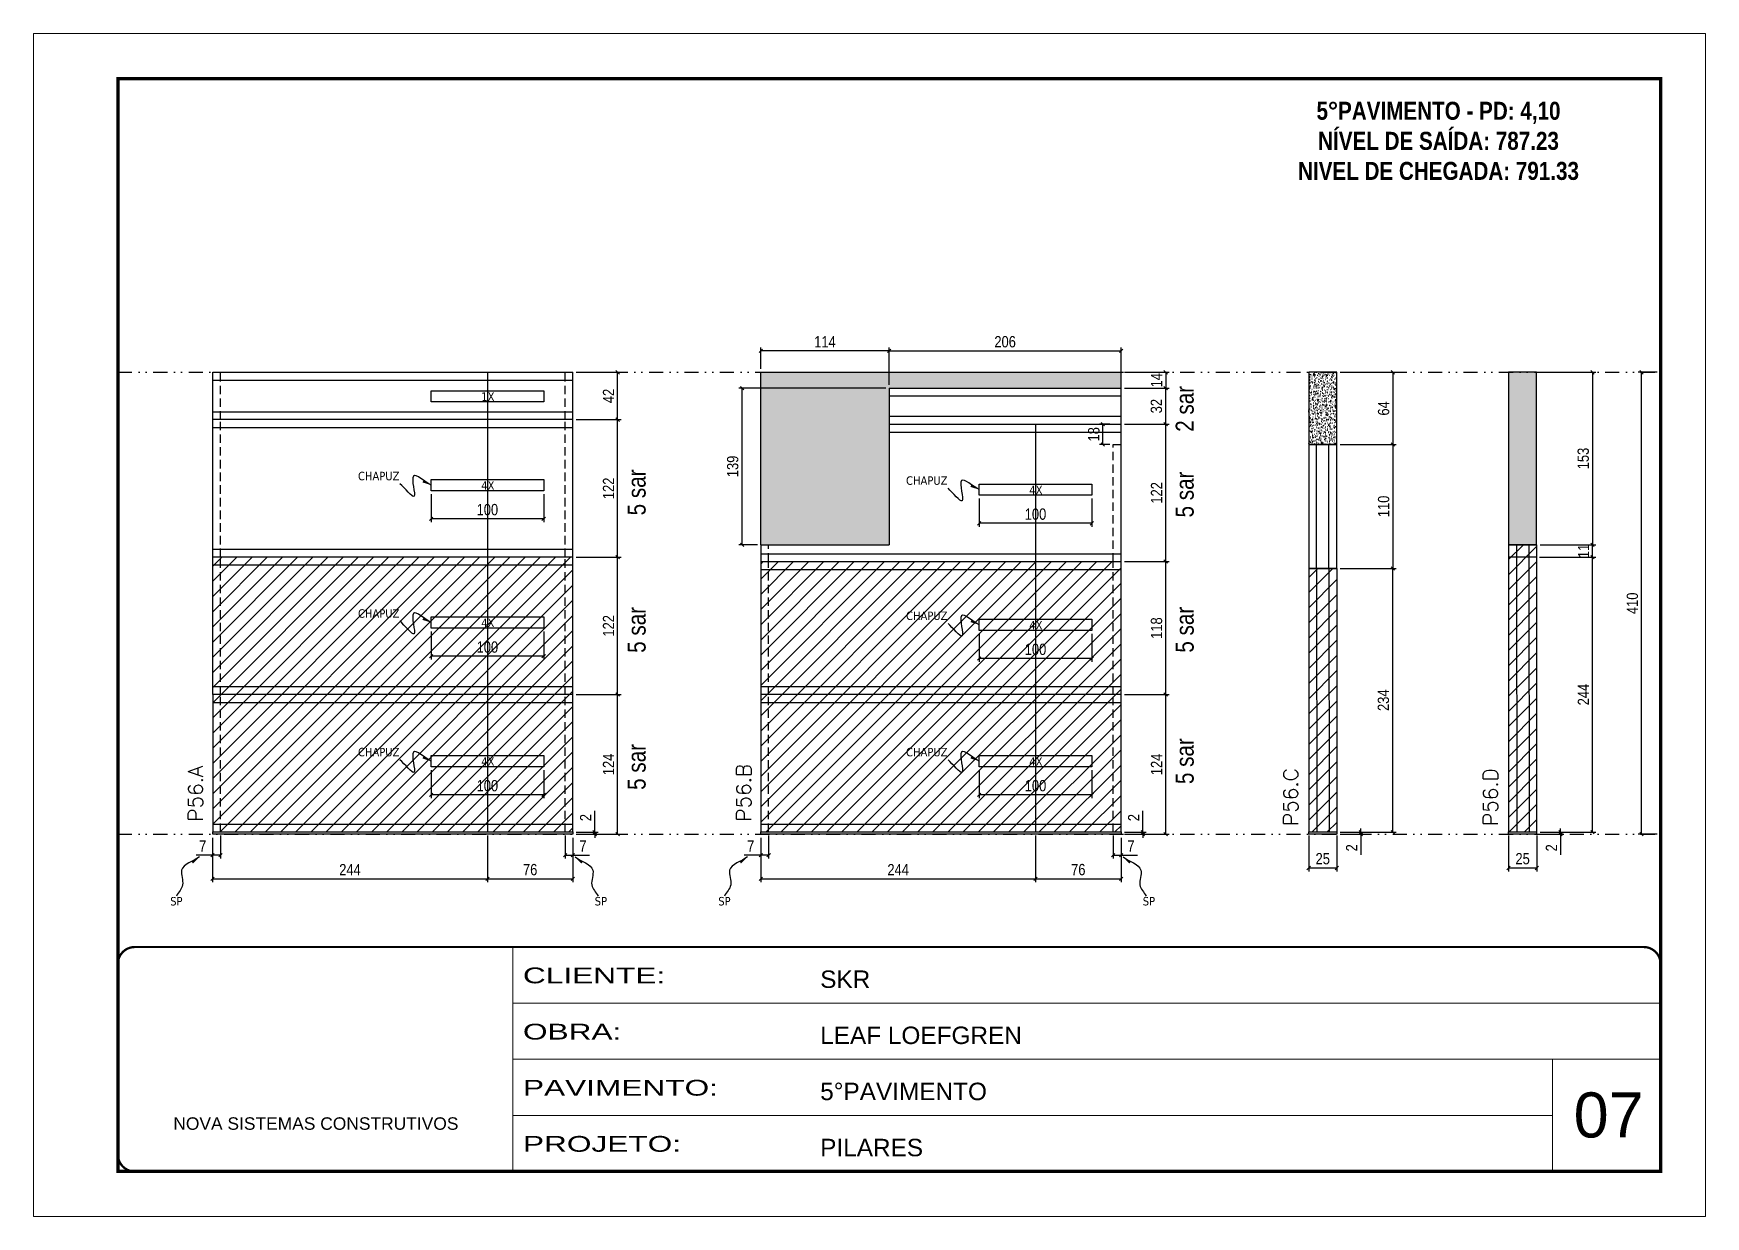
# Model space of a CAD drawing. Extents: x 14400 to 27878, y -21631 to 6985.
# Drawn here: x 17597 to 19082, y 4786 to 5836 of the extents above; entities that cross this region are included whole.
import ezdxf

# ---------------------------------------------------------------- set-up
doc = ezdxf.new("R2010")
doc.units = 0
for name, pattern in [('CONTINUO', [0]), ('DASHED', [0.75, 0.5, -0.25]), ('DIVIDE2', [0.625, 0.25, -0.125, 0, -0.125, 0, -0.125]), ('HIDDEN', [0.375, 0.25, -0.125])]:
    doc.linetypes.add(name, pattern=pattern)
for name, color, linetype, lineweight in [('CARIMBO', 255, 'Continuous', 9), ('Folhas', 255, 'Continuous', 9), ('Hachura', 251, 'Continuous', 9), ('SARRAFO DE PRESSAO', 251, 'DASHED', 9), ('Texto Seção', 7, 'Continuous', 15)]:
    doc.layers.add(name, color=color, linetype=linetype, lineweight=lineweight)
for name, color, linetype in [('COTA', 241, 'Continuous'), ('NOMENCLATURA', 7, 'Continuous'), ('Nível', 160, 'Continuous'), ('Painéis', 200, 'Continuous'), ('Romaneio', 10, 'Continuous'), ('SARR_2.2x10', 60, 'Continuous'), ('SARR_2.2x7', 40, 'Continuous'), ('Sarrafo de Pressão', 42, 'HIDDEN'), ('texto', 7, 'Continuous')]:
    doc.layers.add(name, color=color, linetype=linetype)
doc.styles.add('ARIAL', font='arial.ttf')
doc.styles.add('ARIAL_NARROW', font='ARIALN.TTF', dxfattribs={"height": 0.2})
doc.styles.add('COTA TECNICA', font='techl___.ttf', dxfattribs={"height": 10})
doc.styles.add('COTA TECNICA-50', font='techl___.ttf', dxfattribs={"height": 10})
doc.styles.add('REGUA-120', font='ROMANS.shx', dxfattribs={"height": 15})
doc.styles.add('ROMANC', font='techb___.ttf', dxfattribs={"height": 2.5})
doc.styles.get("Standard").update_dxf_attribs({"font": 'arial.ttf'})
doc.styles.add('Tecnologia', font='')
doc.styles.get('Tecnologia').set_extended_font_data('Forgotten Futurist')
doc.dimstyles.new('COTA PAINEL-50', dxfattribs={"dimtxt": 10, "dimasz": 3, "dimexe": 3, "dimexo": 3, "dimgap": 3, "dimtad": 1, "dimdec": 1, "dimzin": 12, "dimdsep": 46, "dimtxsty": 'COTA TECNICA-50', "dimblk1": 'OBLIQUE', "dimblk2": 'OBLIQUE', "dimsah": 1, "dimcen": 0.9, "dimclrd": 4, "dimclre": 4, "dimclrt": 240, "dimadec": 1, "dimazin": 3, "dimtfac": 1, "dimtdec": 1, "dimtmove": 0, "dimatfit": 3, "dimfxl": 1, "dimtolj": 1, "dimtzin": 12, "dimarcsym": 0})
doc.dimstyles.new('PAINEL', dxfattribs={"dimtxt": 10, "dimasz": 3, "dimexe": 3, "dimexo": 3, "dimgap": 3, "dimtad": 1, "dimdec": 1, "dimzin": 12, "dimdsep": 46, "dimtxsty": 'COTA TECNICA', "dimblk1": 'OBLIQUE', "dimblk2": 'OBLIQUE', "dimsah": 1, "dimcen": 0.9, "dimclrd": 4, "dimclre": 4, "dimclrt": 240, "dimadec": 1, "dimazin": 3, "dimtfac": 1, "dimtdec": 1, "dimtmove": 0, "dimatfit": 3, "dimfxl": 1, "dimtolj": 1, "dimtzin": 12, "dimarcsym": 0})
doc.dimstyles.get("Standard").update_dxf_attribs({"dimtxt": 0.18, "dimasz": 0.18, "dimexe": 0.18, "dimexo": 0.0625, "dimgap": 0.09, "dimtad": 0, "dimtih": 1, "dimtoh": 1, "dimdec": 4, "dimzin": 0, "dimdsep": 46, "dimtxsty": 'Standard', "dimcen": 0.09, "dimadec": 0, "dimazin": 0, "dimtfac": 1, "dimtdec": 4, "dimtofl": 0, "dimtmove": 0, "dimatfit": 3, "dimfxl": 1, "dimtolj": 1, "dimtzin": 0, "dimarcsym": 0})

msp = doc.modelspace()

# ---------------------------------------------------------------- texts
at = {"layer": 'CARIMBO', "style": 'ARIAL'}
msp.add_text('07', height=40, dxfattribs=at).set_placement((18964.83, 4856.3))
at = {"layer": 'NOMENCLATURA', "style": 'ARIAL_NARROW'}
for s, p in [('2 sar', (18627.38, 5482.6)), ('5 sar', (18140.65, 5408.44)), ('5 sar', (18627.38, 5406.6)), ('5 sar', (18140.65, 5286.44)), ('5 sar', (18627.38, 5286.6)), ('5 sar', (18140.65, 5164.8)), ('5 sar', (18627.38, 5169.95))]:
    msp.add_text(s, height=16, rotation=90, dxfattribs=at).set_placement(p)
at = {"layer": 'NOMENCLATURA', "color": 2, "insert": (18844.81, 5802.21), "char_height": 16, "attachment_point": 2, "style": 'ROMANC'}
msp.add_mtext_dynamic_manual_height_columns('\\P5°PAVIMENTO - PD: 4,10\\PNÍVEL DE SAÍDA: 787.23\\PNIVEL DE CHEGADA: 791.33', width=432.3511, gutter_width=1, heights=[0], dxfattribs=at)
at = {"layer": 'texto', "color": 0, "char_height": 7.5, "attachment_point": 5}
for s, insert in [('{\\fTahoma|b0|i0|c0|p34;\\C4;1X}', (18000.53, 5513.81)), ('{\\fTahoma|b0|i0|c0|p34;\\C4;CHAPUZ}', (17903.59, 5443.29)), ('{\\fTahoma|b0|i0|c0|p34;\\C4;4X}', (18000.53, 5434.99)), ('{\\fTahoma|b0|i0|c0|p34;\\C4;CHAPUZ}', (18390.31, 5439.29)), ('{\\fTahoma|b0|i0|c0|p34;\\C4;4X}', (18487.25, 5430.99)), ('{\\fTahoma|b0|i0|c0|p34;\\C4;CHAPUZ}', (17903.59, 5321.29)), ('{\\fTahoma|b0|i0|c0|p34;\\C4;4X}', (18000.53, 5312.99)), ('{\\fTahoma|b0|i0|c0|p34;\\C4;CHAPUZ}', (18390.31, 5319.29)), ('{\\fTahoma|b0|i0|c0|p34;\\C4;4X}', (18487.25, 5310.99)), ('{\\fTahoma|b0|i0|c0|p34;\\C4;CHAPUZ}', (17903.59, 5198.29)), ('{\\fTahoma|b0|i0|c0|p34;\\C4;CHAPUZ}', (18390.31, 5198.29)), ('{\\fTahoma|b0|i0|c0|p34;\\C4;4X}', (18000.53, 5189.99)), ('{\\fTahoma|b0|i0|c0|p34;\\C4;4X}', (18487.25, 5189.99)), ('{\\fTahoma|b0|i0|c0|p34;\\C4;SP}', (17723.89, 5065.94)), ('{\\fTahoma|b0|i0|c0|p34;\\C4;SP}', (18100.91, 5065.94)), ('{\\fTahoma|b0|i0|c0|p34;\\C4;SP}', (18210.61, 5065.94)), ('{\\fTahoma|b0|i0|c0|p34;\\C4;SP}', (18587.64, 5065.94))]:
    msp.add_mtext(s, dxfattribs=dict(at, insert=insert))
at = {"layer": 'Texto Seção', "char_height": 13, "attachment_point": 7, "rotation": 90, "style": 'REGUA-120'}
for s, insert, width in [('P56.A', (17747.52, 5136.69), 285.3299), ('P56.B', (18234.24, 5136.69), 285.3299), ('P56.C', (18720.04, 5132.85), 370.6998), ('P56.D', (18897.5, 5132.85), 370.6998)]:
    msp.add_mtext(s, dxfattribs=dict(at, insert=insert, width=width))

# ---------------------------------------------------------------- blocks, each defined once
blk = doc.blocks.new('9999999999')
at = {"color": 30, "linetype": 'CONTINUO'}
for p, q in [((98564.6, 34230.2), (98564.6, 34429.4)), ((98564.6, 34379.6), (99584, 34379.6)), ((98564.6, 34329.8), (99488, 34329.8)), ((99584, 34329.8), (99488, 34329.8)), ((99488, 34329.8), (99488, 34230.2)), ((98564.6, 34280), (99488, 34280))]:
    blk.add_line(p, q, dxfattribs=at)
at = {"color": 30, "linetype": 'CONTINUO', "const_width": 2}
blk.add_lwpolyline([(99584, 34230.2), (99584, 34414.4, 0.414214), (99569, 34429.4), (98229, 34429.4, 0.414214), (98214, 34414.4), (98214, 34245.2, 0.414214), (98229, 34230.2), (99584, 34230.2)], format="xyb", dxfattribs=at)
at = {"layer": 'Folhas'}
blk.add_lwpolyline([(98139, 34190.2), (99624, 34190.2), (99624, 35240.2), (98139, 35240.2)], close=True, dxfattribs=at)
at = {"layer": 'Folhas', "color": 30, "const_width": 3}
blk.add_lwpolyline([(98214, 34230.2), (99584, 34230.2), (99584, 35200.2), (98214, 35200.2)], close=True, dxfattribs=at)
at = {"color": 7, "linetype": 'Continuous', "ltscale": 5, "style": 'ARIAL'}
for s, height, p in [('SKR', 15.48, (98837.7, 34393.1)), ('LEAF LOEFGREN', 15.483, (98837.7, 34343.3)), ('5°PAVIMENTO', 15.483, (98837.7, 34293.5)), ('NOVA SISTEMAS CONSTRUTIVOS', 11.059, (98263.2, 34267.2)), ('PILARES', 15.48, (98837.7, 34243.7))]:
    blk.add_text(s, height=height, dxfattribs=at).set_placement(p)
at = {"layer": 'Folhas', "color": 7, "style": 'Tecnologia', "width": 1.5}
for s, p in [('CLIENTE:', (98573.7, 34397.2)), ('OBRA:', (98573.7, 34347.3)), ('PAVIMENTO:', (98573.7, 34297.5)), ('PROJETO:', (98573.7, 34247.7))]:
    blk.add_text(s, height=14, dxfattribs=at).set_placement(p)
blk = doc.blocks.new('_Oblique')
at = {"color": 0, "linetype": 'ByBlock', "lineweight": -2}
blk.add_line((-0.5, -0.5), (0.5, 0.5), dxfattribs=at)
blk = doc.blocks.new('*D3775')
at = {"layer": 'COTA', "color": 4, "lineweight": -2, "transparency": 16777216}
for p, q in [((17763.1, 5124.4), (17763.1, 5103.9)), ((17756.1, 5122.4), (17756.1, 5103.9)), ((17756.1, 5106.9), (17741.4, 5106.9)), ((17763.1, 5106.9), (17756.1, 5106.9))]:
    blk.add_line(p, q, dxfattribs=at)
at = {"layer": 'Defpoints', "color": 0, "transparency": 16777216}
for p in [(17756.1, 5125.4), (17763.1, 5127.4), (17756.1, 5106.9)]:
    blk.add_point(p, dxfattribs=at)
at = {"layer": 'COTA', "color": 4, "lineweight": -2, "transparency": 16777216, "xscale": 3, "yscale": 3, "zscale": 3, "rotation": 180}
blk.add_blockref('_Oblique', (17756.1, 5106.9), dxfattribs=at)
at = {"layer": 'COTA', "color": 4, "lineweight": -2, "transparency": 16777216, "xscale": 3, "yscale": 3, "zscale": 3}
blk.add_blockref('_Oblique', (17763.1, 5106.9), dxfattribs=at)
at = {"layer": 'COTA', "color": 240, "transparency": 16777216, "insert": (17747.3, 5115), "char_height": 10, "attachment_point": 5, "style": 'COTA TECNICA-50'}
blk.add_mtext('\\A1;7', dxfattribs=at)
blk = doc.blocks.new('*D3776')
at = {"layer": 'COTA', "color": 4, "lineweight": -2, "transparency": 16777216}
for p, q in [((18069.1, 5124.4), (18069.1, 5103.9)), ((18076.1, 5122.4), (18076.1, 5103.9)), ((18069.1, 5106.9), (18076.1, 5106.9)), ((18076.1, 5106.9), (18090.9, 5106.9))]:
    blk.add_line(p, q, dxfattribs=at)
at = {"layer": 'Defpoints', "color": 0, "transparency": 16777216}
for p in [(18069.1, 5127.4), (18076.1, 5125.4), (18076.1, 5106.9)]:
    blk.add_point(p, dxfattribs=at)
at = {"layer": 'COTA', "color": 4, "lineweight": -2, "transparency": 16777216, "xscale": 3, "yscale": 3, "zscale": 3, "rotation": 180}
blk.add_blockref('_Oblique', (18069.1, 5106.9), dxfattribs=at)
at = {"layer": 'COTA', "color": 4, "lineweight": -2, "transparency": 16777216, "xscale": 3, "yscale": 3, "zscale": 3}
blk.add_blockref('_Oblique', (18076.1, 5106.9), dxfattribs=at)
at = {"layer": 'COTA', "color": 240, "transparency": 16777216, "insert": (18085, 5115), "char_height": 10, "attachment_point": 5, "style": 'COTA TECNICA-50'}
blk.add_mtext('\\A1;7', dxfattribs=at)
blk = doc.blocks.new('*D3777')
at = {"layer": 'Defpoints', "color": 0, "linetype": 'ByBlock', "transparency": 16777216}
for p in [(18076.1, 5249.4), (18115.8, 5249.4), (18076.1, 5125.4)]:
    blk.add_point(p, dxfattribs=at)
at = {"layer": 'Romaneio', "color": 4, "linetype": 'ByBlock', "lineweight": -2, "transparency": 16777216}
for p, q in [((18079.1, 5249.4), (18118.8, 5249.4)), ((18115.8, 5125.4), (18115.8, 5249.4)), ((18079.1, 5125.4), (18118.8, 5125.4))]:
    blk.add_line(p, q, dxfattribs=at)
at = {"layer": 'Romaneio', "color": 4, "linetype": 'ByBlock', "lineweight": -2, "transparency": 16777216, "xscale": 3, "yscale": 3, "zscale": 3}
for p, rotation in [((18115.8, 5249.4), 90), ((18115.8, 5125.4), 270)]:
    blk.add_blockref('_Oblique', p, dxfattribs=dict(at, rotation=rotation))
at = {"layer": 'Romaneio', "color": 240, "linetype": 'ByBlock', "transparency": 16777216, "insert": (18107.7, 5187.4), "char_height": 10, "attachment_point": 5, "rotation": 90, "style": 'COTA TECNICA'}
blk.add_mtext('\\A1;124', dxfattribs=at)
blk = doc.blocks.new('*D3778')
at = {"layer": 'COTA', "color": 4, "lineweight": -2, "transparency": 16777216}
for p, q in [((18079.1, 5371.4), (18118.8, 5371.4)), ((18115.8, 5249.4), (18115.8, 5371.4)), ((18079.1, 5249.4), (18118.8, 5249.4))]:
    blk.add_line(p, q, dxfattribs=at)
at = {"layer": 'Defpoints', "color": 0, "transparency": 16777216}
for p in [(18076.1, 5371.4), (18115.8, 5371.4), (18076.1, 5249.4)]:
    blk.add_point(p, dxfattribs=at)
at = {"layer": 'COTA', "color": 4, "lineweight": -2, "transparency": 16777216, "xscale": 3, "yscale": 3, "zscale": 3}
for p, rotation in [((18115.8, 5371.4), 90), ((18115.8, 5249.4), 270)]:
    blk.add_blockref('_Oblique', p, dxfattribs=dict(at, rotation=rotation))
at = {"layer": 'COTA', "color": 240, "transparency": 16777216, "insert": (18107.7, 5310.4), "char_height": 10, "attachment_point": 5, "rotation": 90, "style": 'COTA TECNICA-50'}
blk.add_mtext('\\A1;122', dxfattribs=at)
blk = doc.blocks.new('*D3779')
at = {"layer": 'COTA', "color": 4, "lineweight": -2, "transparency": 16777216}
for p, q in [((18095.4, 5127.4), (18095.4, 5146.2)), ((18079.1, 5127.4), (18098.4, 5127.4)), ((18079.1, 5125.4), (18098.4, 5125.4)), ((18095.4, 5125.4), (18095.4, 5127.4)), ((18095.4, 5125.4), (18095.4, 5122.4))]:
    blk.add_line(p, q, dxfattribs=at)
at = {"layer": 'Defpoints', "color": 0, "transparency": 16777216}
for p in [(18076.1, 5127.4), (18076.1, 5125.4), (18095.4, 5125.4)]:
    blk.add_point(p, dxfattribs=at)
at = {"layer": 'COTA', "color": 4, "lineweight": -2, "transparency": 16777216, "xscale": 3, "yscale": 3, "zscale": 3}
for p, rotation in [((18095.4, 5127.4), 270), ((18095.4, 5125.4), 90)]:
    blk.add_blockref('_Oblique', p, dxfattribs=dict(at, rotation=rotation))
at = {"layer": 'COTA', "color": 240, "transparency": 16777216, "insert": (18087.4, 5140.2), "char_height": 10, "attachment_point": 5, "rotation": 90, "style": 'COTA TECNICA-50'}
blk.add_mtext('\\A1;2', dxfattribs=at)
blk = doc.blocks.new('*D3780')
at = {"layer": 'COTA', "color": 4, "lineweight": -2, "transparency": 16777216}
for p, q in [((18000.1, 5124.4), (18000.1, 5082.9)), ((17756.1, 5122.4), (17756.1, 5082.9)), ((17756.1, 5085.9), (18000.1, 5085.9))]:
    blk.add_line(p, q, dxfattribs=at)
at = {"layer": 'Defpoints', "color": 0, "transparency": 16777216}
for p in [(17756.1, 5125.4), (18000.1, 5127.4), (18000.1, 5085.9)]:
    blk.add_point(p, dxfattribs=at)
at = {"layer": 'COTA', "color": 4, "lineweight": -2, "transparency": 16777216, "xscale": 3, "yscale": 3, "zscale": 3, "rotation": 180}
blk.add_blockref('_Oblique', (17756.1, 5085.9), dxfattribs=at)
at = {"layer": 'COTA', "color": 4, "lineweight": -2, "transparency": 16777216, "xscale": 3, "yscale": 3, "zscale": 3}
blk.add_blockref('_Oblique', (18000.1, 5085.9), dxfattribs=at)
at = {"layer": 'COTA', "color": 240, "transparency": 16777216, "insert": (17878.1, 5094), "char_height": 10, "attachment_point": 5, "style": 'COTA TECNICA-50'}
blk.add_mtext('\\A1;244', dxfattribs=at)
blk = doc.blocks.new('*D3781')
at = {"layer": 'COTA', "color": 4, "lineweight": -2, "transparency": 16777216}
for p, q in [((18000.1, 5124.4), (18000.1, 5082.9)), ((18076.1, 5122.4), (18076.1, 5082.9)), ((18000.1, 5085.9), (18076.1, 5085.9))]:
    blk.add_line(p, q, dxfattribs=at)
at = {"layer": 'Defpoints', "color": 0, "transparency": 16777216}
for p in [(18000.1, 5127.4), (18076.1, 5125.4), (18076.1, 5085.9)]:
    blk.add_point(p, dxfattribs=at)
at = {"layer": 'COTA', "color": 4, "lineweight": -2, "transparency": 16777216, "xscale": 3, "yscale": 3, "zscale": 3, "rotation": 180}
blk.add_blockref('_Oblique', (18000.1, 5085.9), dxfattribs=at)
at = {"layer": 'COTA', "color": 4, "lineweight": -2, "transparency": 16777216, "xscale": 3, "yscale": 3, "zscale": 3}
blk.add_blockref('_Oblique', (18076.1, 5085.9), dxfattribs=at)
at = {"layer": 'COTA', "color": 240, "transparency": 16777216, "insert": (18038.1, 5094), "char_height": 10, "attachment_point": 5, "style": 'COTA TECNICA-50'}
blk.add_mtext('\\A1;76', dxfattribs=at)
blk = doc.blocks.new('*D3782')
at = {"layer": 'COTA', "color": 4, "linetype": 'ByBlock', "lineweight": -2, "transparency": 16777216}
for p, q in [((17950.1, 5182.3), (17950.1, 5157.4)), ((18050.1, 5182.3), (18050.1, 5157.4)), ((18050.1, 5160.4), (17950.1, 5160.4))]:
    blk.add_line(p, q, dxfattribs=at)
at = {"layer": 'Defpoints', "color": 0, "linetype": 'ByBlock', "transparency": 16777216}
for p in [(17950.1, 5185.3), (18050.1, 5185.3), (17950.1, 5160.4)]:
    blk.add_point(p, dxfattribs=at)
at = {"layer": 'COTA', "color": 4, "linetype": 'ByBlock', "lineweight": -2, "transparency": 16777216, "xscale": 3, "yscale": 3, "zscale": 3, "rotation": 180}
blk.add_blockref('_Oblique', (17950.1, 5160.4), dxfattribs=at)
at = {"layer": 'COTA', "color": 4, "linetype": 'ByBlock', "lineweight": -2, "transparency": 16777216, "xscale": 3, "yscale": 3, "zscale": 3}
blk.add_blockref('_Oblique', (18050.1, 5160.4), dxfattribs=at)
at = {"layer": 'COTA', "color": 240, "linetype": 'ByBlock', "transparency": 16777216, "insert": (18000.1, 5168.5), "char_height": 10, "attachment_point": 5, "style": 'COTA TECNICA'}
blk.add_mtext('\\A1;100', dxfattribs=at)
blk = doc.blocks.new('*D3783')
at = {"layer": 'COTA', "color": 4, "lineweight": -2, "transparency": 16777216}
for p, q in [((18729.5, 5124.4), (18729.5, 5092.5)), ((18754.5, 5124.4), (18754.5, 5092.5)), ((18729.5, 5095.5), (18754.5, 5095.5))]:
    blk.add_line(p, q, dxfattribs=at)
at = {"layer": 'Defpoints', "color": 0, "transparency": 16777216}
for p in [(18729.5, 5127.4), (18754.5, 5127.4), (18754.5, 5095.5)]:
    blk.add_point(p, dxfattribs=at)
at = {"layer": 'COTA', "color": 4, "lineweight": -2, "transparency": 16777216, "xscale": 3, "yscale": 3, "zscale": 3, "rotation": 180}
blk.add_blockref('_Oblique', (18729.5, 5095.5), dxfattribs=at)
at = {"layer": 'COTA', "color": 4, "lineweight": -2, "transparency": 16777216, "xscale": 3, "yscale": 3, "zscale": 3}
blk.add_blockref('_Oblique', (18754.5, 5095.5), dxfattribs=at)
at = {"layer": 'COTA', "color": 240, "transparency": 16777216, "insert": (18742, 5103.7), "char_height": 10, "attachment_point": 5, "style": 'COTA TECNICA'}
blk.add_mtext('\\A1;25', dxfattribs=at)
blk = doc.blocks.new('*D3784')
at = {"layer": 'COTA', "color": 4, "lineweight": -2, "transparency": 16777216}
for p, q in [((18757.5, 5127.4), (18778.7, 5127.4)), ((18757.5, 5125.4), (18778.7, 5125.4)), ((18775.7, 5127.4), (18775.7, 5130.4)), ((18775.7, 5127.4), (18775.7, 5125.4)), ((18775.7, 5125.4), (18775.7, 5107.3))]:
    blk.add_line(p, q, dxfattribs=at)
at = {"layer": 'Defpoints', "color": 0, "transparency": 16777216}
for p in [(18754.5, 5127.4), (18754.5, 5125.4), (18775.7, 5127.4)]:
    blk.add_point(p, dxfattribs=at)
at = {"layer": 'COTA', "color": 4, "lineweight": -2, "transparency": 16777216, "xscale": 3, "yscale": 3, "zscale": 3}
for p, rotation in [((18775.7, 5127.4), 270), ((18775.7, 5125.4), 90)]:
    blk.add_blockref('_Oblique', p, dxfattribs=dict(at, rotation=rotation))
at = {"layer": 'COTA', "color": 240, "transparency": 16777216, "insert": (18767.7, 5113.4), "char_height": 10, "attachment_point": 5, "rotation": 90, "style": 'COTA TECNICA-50'}
blk.add_mtext('\\A1;2', dxfattribs=at)
blk = doc.blocks.new('*D3785')
at = {"layer": 'COTA', "color": 4, "lineweight": -2, "transparency": 16777216}
for p, q in [((18757.5, 5361.4), (18807.2, 5361.4)), ((18804.2, 5127.4), (18804.2, 5361.4)), ((18757.5, 5127.4), (18807.2, 5127.4))]:
    blk.add_line(p, q, dxfattribs=at)
at = {"layer": 'Defpoints', "color": 0, "transparency": 16777216}
for p in [(18754.5, 5361.4), (18804.2, 5361.4), (18754.5, 5127.4)]:
    blk.add_point(p, dxfattribs=at)
at = {"layer": 'COTA', "color": 4, "lineweight": -2, "transparency": 16777216, "xscale": 3, "yscale": 3, "zscale": 3}
for p, rotation in [((18804.2, 5361.4), 90), ((18804.2, 5127.4), 270)]:
    blk.add_blockref('_Oblique', p, dxfattribs=dict(at, rotation=rotation))
at = {"layer": 'COTA', "color": 240, "transparency": 16777216, "insert": (18795.9, 5244.4), "char_height": 10, "attachment_point": 5, "rotation": 90, "style": 'COTA TECNICA'}
blk.add_mtext('\\A1;234', dxfattribs=at)
blk = doc.blocks.new('*D3786')
at = {"layer": 'COTA', "color": 4, "lineweight": -2, "transparency": 16777216}
for p, q in [((18249.9, 5124.4), (18249.9, 5103.9)), ((18242.9, 5122.4), (18242.9, 5103.9)), ((18242.9, 5106.9), (18228.1, 5106.9)), ((18249.9, 5106.9), (18242.9, 5106.9))]:
    blk.add_line(p, q, dxfattribs=at)
at = {"layer": 'Defpoints', "color": 0, "transparency": 16777216}
for p in [(18242.9, 5125.4), (18249.9, 5127.4), (18242.9, 5106.9)]:
    blk.add_point(p, dxfattribs=at)
at = {"layer": 'COTA', "color": 4, "lineweight": -2, "transparency": 16777216, "xscale": 3, "yscale": 3, "zscale": 3, "rotation": 180}
blk.add_blockref('_Oblique', (18242.9, 5106.9), dxfattribs=at)
at = {"layer": 'COTA', "color": 4, "lineweight": -2, "transparency": 16777216, "xscale": 3, "yscale": 3, "zscale": 3}
blk.add_blockref('_Oblique', (18249.9, 5106.9), dxfattribs=at)
at = {"layer": 'COTA', "color": 240, "transparency": 16777216, "insert": (18234, 5115), "char_height": 10, "attachment_point": 5, "style": 'COTA TECNICA-50'}
blk.add_mtext('\\A1;7', dxfattribs=at)
blk = doc.blocks.new('*D3787')
at = {"layer": 'COTA', "color": 4, "lineweight": -2, "transparency": 16777216}
for p, q in [((18555.9, 5124.4), (18555.9, 5103.9)), ((18562.9, 5122.4), (18562.9, 5103.9)), ((18555.9, 5106.9), (18562.9, 5106.9)), ((18562.9, 5106.9), (18577.6, 5106.9))]:
    blk.add_line(p, q, dxfattribs=at)
at = {"layer": 'Defpoints', "color": 0, "transparency": 16777216}
for p in [(18555.9, 5127.4), (18562.9, 5125.4), (18562.9, 5106.9)]:
    blk.add_point(p, dxfattribs=at)
at = {"layer": 'COTA', "color": 4, "lineweight": -2, "transparency": 16777216, "xscale": 3, "yscale": 3, "zscale": 3, "rotation": 180}
blk.add_blockref('_Oblique', (18555.9, 5106.9), dxfattribs=at)
at = {"layer": 'COTA', "color": 4, "lineweight": -2, "transparency": 16777216, "xscale": 3, "yscale": 3, "zscale": 3}
blk.add_blockref('_Oblique', (18562.9, 5106.9), dxfattribs=at)
at = {"layer": 'COTA', "color": 240, "transparency": 16777216, "insert": (18571.7, 5115), "char_height": 10, "attachment_point": 5, "style": 'COTA TECNICA-50'}
blk.add_mtext('\\A1;7', dxfattribs=at)
blk = doc.blocks.new('*D3788')
at = {"layer": 'Defpoints', "color": 0, "linetype": 'ByBlock', "transparency": 16777216}
for p in [(18562.9, 5249.4), (18602.5, 5249.4), (18562.9, 5125.4)]:
    blk.add_point(p, dxfattribs=at)
at = {"layer": 'Romaneio', "color": 4, "linetype": 'ByBlock', "lineweight": -2, "transparency": 16777216}
for p, q in [((18565.9, 5249.4), (18605.5, 5249.4)), ((18602.5, 5125.4), (18602.5, 5249.4)), ((18565.9, 5125.4), (18605.5, 5125.4))]:
    blk.add_line(p, q, dxfattribs=at)
at = {"layer": 'Romaneio', "color": 4, "linetype": 'ByBlock', "lineweight": -2, "transparency": 16777216, "xscale": 3, "yscale": 3, "zscale": 3}
for p, rotation in [((18602.5, 5249.4), 90), ((18602.5, 5125.4), 270)]:
    blk.add_blockref('_Oblique', p, dxfattribs=dict(at, rotation=rotation))
at = {"layer": 'Romaneio', "color": 240, "linetype": 'ByBlock', "transparency": 16777216, "insert": (18594.4, 5187.4), "char_height": 10, "attachment_point": 5, "rotation": 90, "style": 'COTA TECNICA'}
blk.add_mtext('\\A1;124', dxfattribs=at)
blk = doc.blocks.new('*D3789')
at = {"layer": 'COTA', "color": 4, "lineweight": -2, "transparency": 16777216}
for p, q in [((18565.9, 5367.4), (18605.5, 5367.4)), ((18602.5, 5249.4), (18602.5, 5367.4)), ((18565.9, 5249.4), (18605.5, 5249.4))]:
    blk.add_line(p, q, dxfattribs=at)
at = {"layer": 'Defpoints', "color": 0, "transparency": 16777216}
for p in [(18562.9, 5367.4), (18602.5, 5367.4), (18562.9, 5249.4)]:
    blk.add_point(p, dxfattribs=at)
at = {"layer": 'COTA', "color": 4, "lineweight": -2, "transparency": 16777216, "xscale": 3, "yscale": 3, "zscale": 3}
for p, rotation in [((18602.5, 5367.4), 90), ((18602.5, 5249.4), 270)]:
    blk.add_blockref('_Oblique', p, dxfattribs=dict(at, rotation=rotation))
at = {"layer": 'COTA', "color": 240, "transparency": 16777216, "insert": (18594.4, 5308.4), "char_height": 10, "attachment_point": 5, "rotation": 90, "style": 'COTA TECNICA-50'}
blk.add_mtext('\\A1;118', dxfattribs=at)
blk = doc.blocks.new('*D3790')
at = {"layer": 'COTA', "color": 4, "lineweight": -2, "transparency": 16777216}
for p, q in [((18582.1, 5127.4), (18582.1, 5146.2)), ((18565.9, 5127.4), (18585.1, 5127.4)), ((18565.9, 5125.4), (18585.1, 5125.4)), ((18582.1, 5125.4), (18582.1, 5127.4)), ((18582.1, 5125.4), (18582.1, 5122.4))]:
    blk.add_line(p, q, dxfattribs=at)
at = {"layer": 'Defpoints', "color": 0, "transparency": 16777216}
for p in [(18562.9, 5127.4), (18562.9, 5125.4), (18582.1, 5125.4)]:
    blk.add_point(p, dxfattribs=at)
at = {"layer": 'COTA', "color": 4, "lineweight": -2, "transparency": 16777216, "xscale": 3, "yscale": 3, "zscale": 3}
for p, rotation in [((18582.1, 5127.4), 270), ((18582.1, 5125.4), 90)]:
    blk.add_blockref('_Oblique', p, dxfattribs=dict(at, rotation=rotation))
at = {"layer": 'COTA', "color": 240, "transparency": 16777216, "insert": (18574.1, 5140.2), "char_height": 10, "attachment_point": 5, "rotation": 90, "style": 'COTA TECNICA-50'}
blk.add_mtext('\\A1;2', dxfattribs=at)
blk = doc.blocks.new('*D3791')
at = {"layer": 'COTA', "color": 4, "lineweight": -2, "transparency": 16777216}
for p, q in [((18486.9, 5124.4), (18486.9, 5082.9)), ((18242.9, 5122.4), (18242.9, 5082.9)), ((18242.9, 5085.9), (18486.9, 5085.9))]:
    blk.add_line(p, q, dxfattribs=at)
at = {"layer": 'Defpoints', "color": 0, "transparency": 16777216}
for p in [(18242.9, 5125.4), (18486.9, 5127.4), (18486.9, 5085.9)]:
    blk.add_point(p, dxfattribs=at)
at = {"layer": 'COTA', "color": 4, "lineweight": -2, "transparency": 16777216, "xscale": 3, "yscale": 3, "zscale": 3, "rotation": 180}
blk.add_blockref('_Oblique', (18242.9, 5085.9), dxfattribs=at)
at = {"layer": 'COTA', "color": 4, "lineweight": -2, "transparency": 16777216, "xscale": 3, "yscale": 3, "zscale": 3}
blk.add_blockref('_Oblique', (18486.9, 5085.9), dxfattribs=at)
at = {"layer": 'COTA', "color": 240, "transparency": 16777216, "insert": (18364.9, 5094), "char_height": 10, "attachment_point": 5, "style": 'COTA TECNICA-50'}
blk.add_mtext('\\A1;244', dxfattribs=at)
blk = doc.blocks.new('*D3792')
at = {"layer": 'COTA', "color": 4, "lineweight": -2, "transparency": 16777216}
for p, q in [((18486.9, 5124.4), (18486.9, 5082.9)), ((18562.9, 5122.4), (18562.9, 5082.9)), ((18486.9, 5085.9), (18562.9, 5085.9))]:
    blk.add_line(p, q, dxfattribs=at)
at = {"layer": 'Defpoints', "color": 0, "transparency": 16777216}
for p in [(18486.9, 5127.4), (18562.9, 5125.4), (18562.9, 5085.9)]:
    blk.add_point(p, dxfattribs=at)
at = {"layer": 'COTA', "color": 4, "lineweight": -2, "transparency": 16777216, "xscale": 3, "yscale": 3, "zscale": 3, "rotation": 180}
blk.add_blockref('_Oblique', (18486.9, 5085.9), dxfattribs=at)
at = {"layer": 'COTA', "color": 4, "lineweight": -2, "transparency": 16777216, "xscale": 3, "yscale": 3, "zscale": 3}
blk.add_blockref('_Oblique', (18562.9, 5085.9), dxfattribs=at)
at = {"layer": 'COTA', "color": 240, "transparency": 16777216, "insert": (18524.9, 5094), "char_height": 10, "attachment_point": 5, "style": 'COTA TECNICA-50'}
blk.add_mtext('\\A1;76', dxfattribs=at)
blk = doc.blocks.new('*D3793')
at = {"layer": 'COTA', "color": 4, "linetype": 'ByBlock', "lineweight": -2, "transparency": 16777216}
for p, q in [((18436.9, 5182.3), (18436.9, 5157.4)), ((18536.9, 5182.3), (18536.9, 5157.4)), ((18536.9, 5160.4), (18436.9, 5160.4))]:
    blk.add_line(p, q, dxfattribs=at)
at = {"layer": 'Defpoints', "color": 0, "linetype": 'ByBlock', "transparency": 16777216}
for p in [(18436.9, 5185.3), (18536.9, 5185.3), (18436.9, 5160.4)]:
    blk.add_point(p, dxfattribs=at)
at = {"layer": 'COTA', "color": 4, "linetype": 'ByBlock', "lineweight": -2, "transparency": 16777216, "xscale": 3, "yscale": 3, "zscale": 3, "rotation": 180}
blk.add_blockref('_Oblique', (18436.9, 5160.4), dxfattribs=at)
at = {"layer": 'COTA', "color": 4, "linetype": 'ByBlock', "lineweight": -2, "transparency": 16777216, "xscale": 3, "yscale": 3, "zscale": 3}
blk.add_blockref('_Oblique', (18536.9, 5160.4), dxfattribs=at)
at = {"layer": 'COTA', "color": 240, "linetype": 'ByBlock', "transparency": 16777216, "insert": (18486.9, 5168.5), "char_height": 10, "attachment_point": 5, "style": 'COTA TECNICA'}
blk.add_mtext('\\A1;100', dxfattribs=at)
blk = doc.blocks.new('*D3794')
at = {"layer": 'COTA', "color": 4, "lineweight": -2, "transparency": 16777216}
for p, q in [((18907, 5124.4), (18907, 5092.5)), ((18932, 5124.4), (18932, 5092.5)), ((18907, 5095.5), (18932, 5095.5))]:
    blk.add_line(p, q, dxfattribs=at)
at = {"layer": 'Defpoints', "color": 0, "transparency": 16777216}
for p in [(18907, 5127.4), (18932, 5127.4), (18932, 5095.5)]:
    blk.add_point(p, dxfattribs=at)
at = {"layer": 'COTA', "color": 4, "lineweight": -2, "transparency": 16777216, "xscale": 3, "yscale": 3, "zscale": 3, "rotation": 180}
blk.add_blockref('_Oblique', (18907, 5095.5), dxfattribs=at)
at = {"layer": 'COTA', "color": 4, "lineweight": -2, "transparency": 16777216, "xscale": 3, "yscale": 3, "zscale": 3}
blk.add_blockref('_Oblique', (18932, 5095.5), dxfattribs=at)
at = {"layer": 'COTA', "color": 240, "transparency": 16777216, "insert": (18919.5, 5103.7), "char_height": 10, "attachment_point": 5, "style": 'COTA TECNICA'}
blk.add_mtext('\\A1;25', dxfattribs=at)
blk = doc.blocks.new('*D3795')
at = {"layer": 'COTA', "color": 4, "lineweight": -2, "transparency": 16777216}
for p, q in [((18935, 5127.4), (18956.1, 5127.4)), ((18935, 5125.4), (18956.1, 5125.4)), ((18953.1, 5127.4), (18953.1, 5130.4)), ((18953.1, 5127.4), (18953.1, 5125.4)), ((18953.1, 5125.4), (18953.1, 5107.3))]:
    blk.add_line(p, q, dxfattribs=at)
at = {"layer": 'Defpoints', "color": 0, "transparency": 16777216}
for p in [(18932, 5127.4), (18932, 5125.4), (18953.1, 5127.4)]:
    blk.add_point(p, dxfattribs=at)
at = {"layer": 'COTA', "color": 4, "lineweight": -2, "transparency": 16777216, "xscale": 3, "yscale": 3, "zscale": 3}
for p, rotation in [((18953.1, 5127.4), 270), ((18953.1, 5125.4), 90)]:
    blk.add_blockref('_Oblique', p, dxfattribs=dict(at, rotation=rotation))
at = {"layer": 'COTA', "color": 240, "transparency": 16777216, "insert": (18945.1, 5113.4), "char_height": 10, "attachment_point": 5, "rotation": 90, "style": 'COTA TECNICA-50'}
blk.add_mtext('\\A1;2', dxfattribs=at)
blk = doc.blocks.new('*D3796')
at = {"layer": 'COTA', "color": 4, "lineweight": -2, "transparency": 16777216}
for p, q in [((18934.6, 5371.4), (18984.6, 5371.4)), ((18981.6, 5127.4), (18981.6, 5371.4)), ((18935, 5127.4), (18984.6, 5127.4))]:
    blk.add_line(p, q, dxfattribs=at)
at = {"layer": 'Defpoints', "color": 0, "transparency": 16777216}
for p in [(18931.6, 5371.4), (18981.6, 5371.4), (18932, 5127.4)]:
    blk.add_point(p, dxfattribs=at)
at = {"layer": 'COTA', "color": 4, "lineweight": -2, "transparency": 16777216, "xscale": 3, "yscale": 3, "zscale": 3}
for p, rotation in [((18981.6, 5371.4), 90), ((18981.6, 5127.4), 270)]:
    blk.add_blockref('_Oblique', p, dxfattribs=dict(at, rotation=rotation))
at = {"layer": 'COTA', "color": 240, "transparency": 16777216, "insert": (18973.5, 5249.4), "char_height": 10, "attachment_point": 5, "rotation": 90, "style": 'COTA TECNICA'}
blk.add_mtext('\\A1;244', dxfattribs=at)
blk = doc.blocks.new('*D3797')
at = {"layer": 'COTA', "color": 4, "linetype": 'ByBlock', "lineweight": -2, "transparency": 16777216}
for p, q in [((17950.1, 5305.3), (17950.1, 5280.4)), ((18050.1, 5305.3), (18050.1, 5280.4)), ((18050.1, 5283.4), (17950.1, 5283.4))]:
    blk.add_line(p, q, dxfattribs=at)
at = {"layer": 'Defpoints', "color": 0, "linetype": 'ByBlock', "transparency": 16777216}
for p in [(17950.1, 5308.3), (18050.1, 5308.3), (17950.1, 5283.4)]:
    blk.add_point(p, dxfattribs=at)
at = {"layer": 'COTA', "color": 4, "linetype": 'ByBlock', "lineweight": -2, "transparency": 16777216, "xscale": 3, "yscale": 3, "zscale": 3, "rotation": 180}
blk.add_blockref('_Oblique', (17950.1, 5283.4), dxfattribs=at)
at = {"layer": 'COTA', "color": 4, "linetype": 'ByBlock', "lineweight": -2, "transparency": 16777216, "xscale": 3, "yscale": 3, "zscale": 3}
blk.add_blockref('_Oblique', (18050.1, 5283.4), dxfattribs=at)
at = {"layer": 'COTA', "color": 240, "linetype": 'ByBlock', "transparency": 16777216, "insert": (18000.1, 5291.5), "char_height": 10, "attachment_point": 5, "style": 'COTA TECNICA'}
blk.add_mtext('\\A1;100', dxfattribs=at)
blk = doc.blocks.new('*D3799')
at = {"layer": 'COTA', "color": 4, "lineweight": -2, "transparency": 16777216}
for p, q in [((18565.9, 5489.4), (18605.5, 5489.4)), ((18602.5, 5367.4), (18602.5, 5489.4)), ((18565.9, 5367.4), (18605.5, 5367.4))]:
    blk.add_line(p, q, dxfattribs=at)
at = {"layer": 'Defpoints', "color": 0, "transparency": 16777216}
for p in [(18562.9, 5489.4), (18602.5, 5489.4), (18562.9, 5367.4)]:
    blk.add_point(p, dxfattribs=at)
at = {"layer": 'COTA', "color": 4, "lineweight": -2, "transparency": 16777216, "xscale": 3, "yscale": 3, "zscale": 3}
for p, rotation in [((18602.5, 5489.4), 90), ((18602.5, 5367.4), 270)]:
    blk.add_blockref('_Oblique', p, dxfattribs=dict(at, rotation=rotation))
at = {"layer": 'COTA', "color": 240, "transparency": 16777216, "insert": (18594.4, 5428.4), "char_height": 10, "attachment_point": 5, "rotation": 90, "style": 'COTA TECNICA'}
blk.add_mtext('\\A1;122', dxfattribs=at)
blk = doc.blocks.new('*D3800')
at = {"layer": 'COTA', "color": 4, "lineweight": -2, "transparency": 16777216}
for p, q in [((18565.9, 5535.4), (18605.5, 5535.4)), ((18602.5, 5535.4), (18602.5, 5521.4)), ((18565.9, 5521.4), (18605.5, 5521.4))]:
    blk.add_line(p, q, dxfattribs=at)
at = {"layer": 'Defpoints', "color": 0, "transparency": 16777216}
for p in [(18562.9, 5535.4), (18562.9, 5521.4), (18602.5, 5521.4)]:
    blk.add_point(p, dxfattribs=at)
at = {"layer": 'COTA', "color": 4, "lineweight": -2, "transparency": 16777216, "xscale": 3, "yscale": 3, "zscale": 3}
for p, rotation in [((18602.5, 5535.4), 90), ((18602.5, 5521.4), 270)]:
    blk.add_blockref('_Oblique', p, dxfattribs=dict(at, rotation=rotation))
at = {"layer": 'COTA', "color": 240, "transparency": 16777216, "insert": (18594.4, 5528.4), "char_height": 10, "attachment_point": 5, "rotation": 90, "style": 'COTA TECNICA'}
blk.add_mtext('\\A1;14', dxfattribs=at)
blk = doc.blocks.new('*D3798')
at = {"layer": 'COTA', "color": 4, "linetype": 'ByBlock', "lineweight": -2, "transparency": 16777216}
for p, q in [((18436.9, 5303.3), (18436.9, 5278.4)), ((18536.9, 5303.3), (18536.9, 5278.4)), ((18536.9, 5281.4), (18436.9, 5281.4))]:
    blk.add_line(p, q, dxfattribs=at)
at = {"layer": 'Defpoints', "color": 0, "linetype": 'ByBlock', "transparency": 16777216}
for p in [(18436.9, 5306.3), (18536.9, 5306.3), (18436.9, 5281.4)]:
    blk.add_point(p, dxfattribs=at)
at = {"layer": 'COTA', "color": 4, "linetype": 'ByBlock', "lineweight": -2, "transparency": 16777216, "xscale": 3, "yscale": 3, "zscale": 3, "rotation": 180}
blk.add_blockref('_Oblique', (18436.9, 5281.4), dxfattribs=at)
at = {"layer": 'COTA', "color": 4, "linetype": 'ByBlock', "lineweight": -2, "transparency": 16777216, "xscale": 3, "yscale": 3, "zscale": 3}
blk.add_blockref('_Oblique', (18536.9, 5281.4), dxfattribs=at)
at = {"layer": 'COTA', "color": 240, "linetype": 'ByBlock', "transparency": 16777216, "insert": (18486.9, 5289.5), "char_height": 10, "attachment_point": 5, "style": 'COTA TECNICA'}
blk.add_mtext('\\A1;100', dxfattribs=at)
blk = doc.blocks.new('*D3801')
at = {"layer": 'COTA', "color": 4, "lineweight": -2, "transparency": 16777216}
for p, q in [((18757.5, 5535.4), (18807.2, 5535.4)), ((18804.2, 5535.4), (18804.2, 5471.4)), ((18757.5, 5471.4), (18807.2, 5471.4))]:
    blk.add_line(p, q, dxfattribs=at)
at = {"layer": 'Defpoints', "color": 0, "transparency": 16777216}
for p in [(18754.5, 5535.4), (18754.5, 5471.4), (18804.2, 5471.4)]:
    blk.add_point(p, dxfattribs=at)
at = {"layer": 'COTA', "color": 4, "lineweight": -2, "transparency": 16777216, "xscale": 3, "yscale": 3, "zscale": 3}
for p, rotation in [((18804.2, 5535.4), 90), ((18804.2, 5471.4), 270)]:
    blk.add_blockref('_Oblique', p, dxfattribs=dict(at, rotation=rotation))
at = {"layer": 'COTA', "color": 240, "transparency": 16777216, "insert": (18796.1, 5503.4), "char_height": 10, "attachment_point": 5, "rotation": 90, "style": 'COTA TECNICA'}
blk.add_mtext('\\A1;64', dxfattribs=at)
blk = doc.blocks.new('*D3802')
at = {"layer": 'COTA', "color": 4, "lineweight": -2, "transparency": 16777216}
for p, q in [((18935, 5535.4), (18984.6, 5535.4)), ((18981.6, 5535.4), (18981.6, 5382.4)), ((18935, 5382.4), (18984.6, 5382.4))]:
    blk.add_line(p, q, dxfattribs=at)
at = {"layer": 'Defpoints', "color": 0, "transparency": 16777216}
for p in [(18932, 5535.4), (18932, 5382.4), (18981.6, 5382.4)]:
    blk.add_point(p, dxfattribs=at)
at = {"layer": 'COTA', "color": 4, "lineweight": -2, "transparency": 16777216, "xscale": 3, "yscale": 3, "zscale": 3}
for p, rotation in [((18981.6, 5535.4), 90), ((18981.6, 5382.4), 270)]:
    blk.add_blockref('_Oblique', p, dxfattribs=dict(at, rotation=rotation))
at = {"layer": 'COTA', "color": 240, "transparency": 16777216, "insert": (18973.4, 5458.9), "char_height": 10, "attachment_point": 5, "rotation": 90, "style": 'COTA TECNICA'}
blk.add_mtext('\\A1;153', dxfattribs=at)
blk = doc.blocks.new('*D3803')
at = {"layer": 'COTA', "color": 4, "lineweight": -2, "transparency": 16777216}
for p, q in [((18935, 5382.4), (18984.6, 5382.4)), ((18981.6, 5371.4), (18981.6, 5382.4)), ((18935, 5371.4), (18984.6, 5371.4))]:
    blk.add_line(p, q, dxfattribs=at)
at = {"layer": 'Defpoints', "color": 0, "transparency": 16777216}
for p in [(18932, 5382.4), (18981.6, 5382.4), (18932, 5371.4)]:
    blk.add_point(p, dxfattribs=at)
at = {"layer": 'COTA', "color": 4, "lineweight": -2, "transparency": 16777216, "xscale": 3, "yscale": 3, "zscale": 3}
for p, rotation in [((18981.6, 5382.4), 90), ((18981.6, 5371.4), 270)]:
    blk.add_blockref('_Oblique', p, dxfattribs=dict(at, rotation=rotation))
at = {"layer": 'COTA', "color": 240, "transparency": 16777216, "insert": (18973.6, 5376.9), "char_height": 10, "attachment_point": 5, "rotation": 90, "style": 'COTA TECNICA'}
blk.add_mtext('\\A1;11', dxfattribs=at)
blk = doc.blocks.new('*D3804')
at = {"layer": 'COTA', "color": 4, "lineweight": -2, "transparency": 16777216}
for p, q in [((18757.5, 5471.4), (18807.2, 5471.4)), ((18804.2, 5471.4), (18804.2, 5361.4)), ((18757.5, 5361.4), (18807.2, 5361.4))]:
    blk.add_line(p, q, dxfattribs=at)
at = {"layer": 'Defpoints', "color": 0, "transparency": 16777216}
for p in [(18754.5, 5471.4), (18754.5, 5361.4), (18804.2, 5361.4)]:
    blk.add_point(p, dxfattribs=at)
at = {"layer": 'COTA', "color": 4, "lineweight": -2, "transparency": 16777216, "xscale": 3, "yscale": 3, "zscale": 3}
for p, rotation in [((18804.2, 5471.4), 90), ((18804.2, 5361.4), 270)]:
    blk.add_blockref('_Oblique', p, dxfattribs=dict(at, rotation=rotation))
at = {"layer": 'COTA', "color": 240, "transparency": 16777216, "insert": (18796.1, 5416.4), "char_height": 10, "attachment_point": 5, "rotation": 90, "style": 'COTA TECNICA'}
blk.add_mtext('\\A1;110', dxfattribs=at)
blk = doc.blocks.new('*D3805')
at = {"layer": 'COTA', "color": 4, "lineweight": -2, "transparency": 16777216}
for p, q in [((18552.9, 5489.4), (18543.8, 5489.4)), ((18546.8, 5471.4), (18546.8, 5489.4)), ((18552.9, 5471.4), (18543.8, 5471.4))]:
    blk.add_line(p, q, dxfattribs=at)
at = {"layer": 'Defpoints', "color": 0, "transparency": 16777216}
for p in [(18546.8, 5489.4), (18555.9, 5489.4), (18555.9, 5471.4)]:
    blk.add_point(p, dxfattribs=at)
at = {"layer": 'COTA', "color": 4, "lineweight": -2, "transparency": 16777216, "xscale": 3, "yscale": 3, "zscale": 3}
for p, rotation in [((18546.8, 5489.4), 90), ((18546.8, 5471.4), 270)]:
    blk.add_blockref('_Oblique', p, dxfattribs=dict(at, rotation=rotation))
at = {"layer": 'COTA', "color": 240, "transparency": 16777216, "insert": (18538.7, 5480.4), "char_height": 10, "attachment_point": 5, "rotation": 90, "style": 'COTA TECNICA'}
blk.add_mtext('\\A1;18', dxfattribs=at)
blk = doc.blocks.new('*D3806')
at = {"layer": 'COTA', "color": 4, "lineweight": -2, "transparency": 16777216}
for p, q in [((18242.9, 5538.4), (18242.9, 5557.4)), ((18356.9, 5554.4), (18242.9, 5554.4)), ((18356.9, 5524.4), (18356.9, 5557.4))]:
    blk.add_line(p, q, dxfattribs=at)
at = {"layer": 'Defpoints', "color": 0, "transparency": 16777216}
for p in [(18242.9, 5554.4), (18242.9, 5535.4), (18356.9, 5521.4)]:
    blk.add_point(p, dxfattribs=at)
at = {"layer": 'COTA', "color": 4, "lineweight": -2, "transparency": 16777216, "xscale": 3, "yscale": 3, "zscale": 3, "rotation": 180}
blk.add_blockref('_Oblique', (18242.9, 5554.4), dxfattribs=at)
at = {"layer": 'COTA', "color": 4, "lineweight": -2, "transparency": 16777216, "xscale": 3, "yscale": 3, "zscale": 3}
blk.add_blockref('_Oblique', (18356.9, 5554.4), dxfattribs=at)
at = {"layer": 'COTA', "color": 240, "transparency": 16777216, "insert": (18299.9, 5562.5), "char_height": 10, "attachment_point": 5, "style": 'COTA TECNICA'}
blk.add_mtext('\\A1;114', dxfattribs=at)
blk = doc.blocks.new('*D3807')
at = {"layer": 'COTA', "color": 4, "lineweight": -2, "transparency": 16777216}
for p, q in [((18565.9, 5521.4), (18605.5, 5521.4)), ((18602.5, 5489.4), (18602.5, 5521.4)), ((18565.9, 5489.4), (18605.5, 5489.4))]:
    blk.add_line(p, q, dxfattribs=at)
at = {"layer": 'Defpoints', "color": 0, "transparency": 16777216}
for p in [(18562.9, 5521.4), (18602.5, 5521.4), (18562.9, 5489.4)]:
    blk.add_point(p, dxfattribs=at)
at = {"layer": 'COTA', "color": 4, "lineweight": -2, "transparency": 16777216, "xscale": 3, "yscale": 3, "zscale": 3}
for p, rotation in [((18602.5, 5521.4), 90), ((18602.5, 5489.4), 270)]:
    blk.add_blockref('_Oblique', p, dxfattribs=dict(at, rotation=rotation))
at = {"layer": 'COTA', "color": 240, "transparency": 16777216, "insert": (18594.3, 5505.4), "char_height": 10, "attachment_point": 5, "rotation": 90, "style": 'COTA TECNICA'}
blk.add_mtext('\\A1;32', dxfattribs=at)
blk = doc.blocks.new('*D3808')
at = {"layer": 'COTA', "color": 4, "lineweight": -2, "transparency": 16777216}
for p, q in [((18353.9, 5521.4), (18223.3, 5521.4)), ((18226.3, 5382.4), (18226.3, 5521.4)), ((18239.9, 5382.4), (18223.3, 5382.4))]:
    blk.add_line(p, q, dxfattribs=at)
at = {"layer": 'Defpoints', "color": 0, "transparency": 16777216}
for p in [(18226.3, 5521.4), (18356.9, 5521.4), (18242.9, 5382.4)]:
    blk.add_point(p, dxfattribs=at)
at = {"layer": 'COTA', "color": 4, "lineweight": -2, "transparency": 16777216, "xscale": 3, "yscale": 3, "zscale": 3}
for p, rotation in [((18226.3, 5521.4), 90), ((18226.3, 5382.4), 270)]:
    blk.add_blockref('_Oblique', p, dxfattribs=dict(at, rotation=rotation))
at = {"layer": 'COTA', "color": 240, "transparency": 16777216, "insert": (18218, 5451.9), "char_height": 10, "attachment_point": 5, "rotation": 90, "style": 'COTA TECNICA'}
blk.add_mtext('\\A1;139', dxfattribs=at)
blk = doc.blocks.new('*D3809')
at = {"layer": 'COTA', "color": 4, "lineweight": -2, "transparency": 16777216}
for p, q in [((18356.9, 5524.4), (18356.9, 5557.4)), ((18356.9, 5554.4), (18562.9, 5554.4)), ((18562.9, 5524.4), (18562.9, 5557.4))]:
    blk.add_line(p, q, dxfattribs=at)
at = {"layer": 'Defpoints', "color": 0, "transparency": 16777216}
for p in [(18562.9, 5554.4), (18356.9, 5521.4), (18562.9, 5521.4)]:
    blk.add_point(p, dxfattribs=at)
at = {"layer": 'COTA', "color": 4, "lineweight": -2, "transparency": 16777216, "xscale": 3, "yscale": 3, "zscale": 3, "rotation": 180}
blk.add_blockref('_Oblique', (18356.9, 5554.4), dxfattribs=at)
at = {"layer": 'COTA', "color": 4, "lineweight": -2, "transparency": 16777216, "xscale": 3, "yscale": 3, "zscale": 3}
blk.add_blockref('_Oblique', (18562.9, 5554.4), dxfattribs=at)
at = {"layer": 'COTA', "color": 240, "transparency": 16777216, "insert": (18459.9, 5562.5), "char_height": 10, "attachment_point": 5, "style": 'COTA TECNICA'}
blk.add_mtext('\\A1;206', dxfattribs=at)
blk = doc.blocks.new('*D3810')
at = {"layer": 'COTA', "color": 4, "linetype": 'ByBlock', "lineweight": -2, "transparency": 16777216}
for p, q in [((18436.9, 5423.3), (18436.9, 5398.4)), ((18536.9, 5423.3), (18536.9, 5398.4)), ((18536.9, 5401.4), (18436.9, 5401.4))]:
    blk.add_line(p, q, dxfattribs=at)
at = {"layer": 'Defpoints', "color": 0, "linetype": 'ByBlock', "transparency": 16777216}
for p in [(18436.9, 5426.3), (18536.9, 5426.3), (18436.9, 5401.4)]:
    blk.add_point(p, dxfattribs=at)
at = {"layer": 'COTA', "color": 4, "linetype": 'ByBlock', "lineweight": -2, "transparency": 16777216, "xscale": 3, "yscale": 3, "zscale": 3, "rotation": 180}
blk.add_blockref('_Oblique', (18436.9, 5401.4), dxfattribs=at)
at = {"layer": 'COTA', "color": 4, "linetype": 'ByBlock', "lineweight": -2, "transparency": 16777216, "xscale": 3, "yscale": 3, "zscale": 3}
blk.add_blockref('_Oblique', (18536.9, 5401.4), dxfattribs=at)
at = {"layer": 'COTA', "color": 240, "linetype": 'ByBlock', "transparency": 16777216, "insert": (18486.9, 5409.5), "char_height": 10, "attachment_point": 5, "style": 'COTA TECNICA'}
blk.add_mtext('\\A1;100', dxfattribs=at)
blk = doc.blocks.new('*D3966')
at = {"layer": 'COTA', "color": 4, "lineweight": -2, "transparency": 16777216}
for p, q in [((19039, 5535.4), (19022.1, 5535.4)), ((19025.1, 5125.4), (19025.1, 5535.4)), ((19039, 5125.4), (19022.1, 5125.4))]:
    blk.add_line(p, q, dxfattribs=at)
at = {"layer": 'Defpoints', "color": 0, "transparency": 16777216}
for p in [(19025.1, 5535.4), (19042, 5535.4), (19042, 5125.4)]:
    blk.add_point(p, dxfattribs=at)
at = {"layer": 'COTA', "color": 4, "lineweight": -2, "transparency": 16777216, "xscale": 3, "yscale": 3, "zscale": 3}
for p, rotation in [((19025.1, 5535.4), 90), ((19025.1, 5125.4), 270)]:
    blk.add_blockref('_Oblique', p, dxfattribs=dict(at, rotation=rotation))
at = {"layer": 'COTA', "color": 240, "transparency": 16777216, "insert": (19017, 5330.4), "char_height": 10, "attachment_point": 5, "rotation": 90, "style": 'COTA TECNICA'}
blk.add_mtext('\\A1;410', dxfattribs=at)
blk = doc.blocks.new('*D3968')
at = {"layer": 'COTA', "color": 4, "lineweight": -2, "transparency": 16777216}
for p, q in [((18079.1, 5493.4), (18118.8, 5493.4)), ((18115.8, 5371.4), (18115.8, 5493.4)), ((18079.1, 5371.4), (18118.8, 5371.4))]:
    blk.add_line(p, q, dxfattribs=at)
at = {"layer": 'Defpoints', "color": 0, "transparency": 16777216}
for p in [(18076.1, 5493.4), (18115.8, 5493.4), (18076.1, 5371.4)]:
    blk.add_point(p, dxfattribs=at)
at = {"layer": 'COTA', "color": 4, "lineweight": -2, "transparency": 16777216, "xscale": 3, "yscale": 3, "zscale": 3}
for p, rotation in [((18115.8, 5493.4), 90), ((18115.8, 5371.4), 270)]:
    blk.add_blockref('_Oblique', p, dxfattribs=dict(at, rotation=rotation))
at = {"layer": 'COTA', "color": 240, "transparency": 16777216, "insert": (18107.7, 5432.4), "char_height": 10, "attachment_point": 5, "rotation": 90, "style": 'COTA TECNICA'}
blk.add_mtext('\\A1;122', dxfattribs=at)
blk = doc.blocks.new('*D3969')
at = {"layer": 'COTA', "color": 4, "lineweight": -2, "transparency": 16777216}
for p, q in [((18079.1, 5535.4), (18118.8, 5535.4)), ((18115.8, 5493.4), (18115.8, 5535.4)), ((18079.1, 5493.4), (18118.8, 5493.4))]:
    blk.add_line(p, q, dxfattribs=at)
at = {"layer": 'Defpoints', "color": 0, "transparency": 16777216}
for p in [(18076.1, 5535.4), (18115.8, 5535.4), (18076.1, 5493.4)]:
    blk.add_point(p, dxfattribs=at)
at = {"layer": 'COTA', "color": 4, "lineweight": -2, "transparency": 16777216, "xscale": 3, "yscale": 3, "zscale": 3}
for p, rotation in [((18115.8, 5535.4), 90), ((18115.8, 5493.4), 270)]:
    blk.add_blockref('_Oblique', p, dxfattribs=dict(at, rotation=rotation))
at = {"layer": 'COTA', "color": 240, "transparency": 16777216, "insert": (18107.7, 5514.4), "char_height": 10, "attachment_point": 5, "rotation": 90, "style": 'COTA TECNICA'}
blk.add_mtext('\\A1;42', dxfattribs=at)
blk = doc.blocks.new('*D3970')
at = {"layer": 'COTA', "color": 4, "linetype": 'ByBlock', "lineweight": -2, "transparency": 16777216}
for p, q in [((17950.1, 5427.3), (17950.1, 5402.4)), ((18050.1, 5427.3), (18050.1, 5402.4)), ((18050.1, 5405.4), (17950.1, 5405.4))]:
    blk.add_line(p, q, dxfattribs=at)
at = {"layer": 'Defpoints', "color": 0, "linetype": 'ByBlock', "transparency": 16777216}
for p in [(17950.1, 5430.3), (18050.1, 5430.3), (17950.1, 5405.4)]:
    blk.add_point(p, dxfattribs=at)
at = {"layer": 'COTA', "color": 4, "linetype": 'ByBlock', "lineweight": -2, "transparency": 16777216, "xscale": 3, "yscale": 3, "zscale": 3, "rotation": 180}
blk.add_blockref('_Oblique', (17950.1, 5405.4), dxfattribs=at)
at = {"layer": 'COTA', "color": 4, "linetype": 'ByBlock', "lineweight": -2, "transparency": 16777216, "xscale": 3, "yscale": 3, "zscale": 3}
blk.add_blockref('_Oblique', (18050.1, 5405.4), dxfattribs=at)
at = {"layer": 'COTA', "color": 240, "linetype": 'ByBlock', "transparency": 16777216, "insert": (18000.1, 5413.5), "char_height": 10, "attachment_point": 5, "style": 'COTA TECNICA'}
blk.add_mtext('\\A1;100', dxfattribs=at)

# ---------------------------------------------------------------- dimensions: what is measured, and where the dimension line sits
at = {"layer": 'COTA'}
for base, p1, p2, dimstyle, picture, middle in [((18242.86, 5554.42), (18356.86, 5521.44), (18242.86, 5535.44), 'PAINEL', '*D3806', (18299.86, 5562.5)), ((18562.86, 5554.42), (18356.86, 5521.44), (18562.86, 5521.44), 'PAINEL', '*D3809', (18459.86, 5562.53)), ((18000.14, 5085.88), (17756.14, 5125.44), (18000.14, 5127.44), 'COTA PAINEL-50', '*D3780', (17878.14, 5093.95)), ((18076.14, 5085.88), (18000.14, 5127.44), (18076.14, 5125.44), 'COTA PAINEL-50', '*D3781', (18038.14, 5093.98)), ((18076.14, 5106.93), (18069.14, 5127.44), (18076.14, 5125.44), 'COTA PAINEL-50', '*D3776', (18085, 5115)), ((18486.86, 5085.88), (18242.86, 5125.44), (18486.86, 5127.44), 'COTA PAINEL-50', '*D3791', (18364.86, 5093.95)), ((18562.86, 5085.88), (18486.86, 5127.44), (18562.86, 5125.44), 'COTA PAINEL-50', '*D3792', (18524.86, 5093.98)), ((18562.86, 5106.93), (18555.86, 5127.44), (18562.86, 5125.44), 'COTA PAINEL-50', '*D3787', (18571.73, 5115))]:
    dim = msp.add_linear_dim(base=base, p1=p1, p2=p2, dimstyle=dimstyle, dxfattribs=at)
    dim.commit()
    dim.dimension.update_dxf_attribs({"geometry": picture, "text_midpoint": middle})
dim = msp.add_linear_dim(base=(18115.78, 5535.44), p1=(18076.14, 5493.44), p2=(18076.14, 5535.44), angle=90, dimstyle='PAINEL', override={"dimtmove": 1}, dxfattribs=at)
dim.commit()
dim.dimension.update_dxf_attribs({"geometry": '*D3969', "text_midpoint": (18107.71, 5514.44)})
for base, p1, p2, dimstyle, picture, middle in [((18602.5, 5521.44), (18562.86, 5535.44), (18562.86, 5521.44), 'PAINEL', '*D3800', (18602.5, 5528.44)), ((18981.62, 5382.42), (18931.95, 5371.42), (18931.95, 5382.42), 'PAINEL', '*D3803', (18981.62, 5376.92)), ((18095.4, 5125.44), (18076.14, 5127.44), (18076.14, 5125.44), 'COTA PAINEL-50', '*D3779', (18095.4, 5140.18)), ((18582.12, 5125.44), (18562.86, 5127.44), (18562.86, 5125.44), 'COTA PAINEL-50', '*D3790', (18582.12, 5140.18)), ((18775.69, 5127.44), (18754.49, 5125.44), (18754.49, 5127.44), 'COTA PAINEL-50', '*D3784', (18775.69, 5113.38)), ((18953.15, 5127.44), (18931.95, 5125.44), (18931.95, 5127.44), 'COTA PAINEL-50', '*D3795', (18953.15, 5113.38))]:
    dim = msp.add_linear_dim(base=base, p1=p1, p2=p2, angle=90, dimstyle=dimstyle, dxfattribs=at)
    dim.commit()
    dim.dimension.update_dxf_attribs({"geometry": picture, "text_midpoint": middle, "dimtype": 160})
for base, p1, p2, angle, dimstyle, picture, middle in [((18804.16, 5471.42), (18754.49, 5535.44), (18754.49, 5471.42), 90, 'PAINEL', '*D3801', (18796.06, 5503.43)), ((18981.62, 5382.42), (18931.95, 5535.44), (18931.95, 5382.42), 90, 'PAINEL', '*D3802', (18973.4, 5458.93)), ((19025.13, 5535.44), (19041.97, 5125.44), (19041.97, 5535.44), 90, 'PAINEL', '*D3966', (19017.03, 5330.44)), ((18226.28, 5521.44), (18242.86, 5382.44), (18356.86, 5521.44), 90, 'PAINEL', '*D3808', (18218.03, 5451.94)), ((18602.5, 5521.44), (18562.86, 5489.44), (18562.86, 5521.44), 90, 'PAINEL', '*D3807', (18594.28, 5505.44)), ((18115.78, 5493.44), (18076.14, 5371.44), (18076.14, 5493.44), 90, 'PAINEL', '*D3968', (18107.72, 5432.44)), ((18546.79, 5489.44), (18555.86, 5471.44), (18555.86, 5489.44), 90, 'PAINEL', '*D3805', (18538.7, 5480.44)), ((18602.5, 5489.44), (18562.86, 5367.44), (18562.86, 5489.44), 90, 'PAINEL', '*D3799', (18594.44, 5428.44)), ((18804.16, 5361.42), (18754.49, 5471.42), (18754.49, 5361.42), 90, 'PAINEL', '*D3804', (18796.06, 5416.42)), ((18115.78, 5371.44), (18076.14, 5249.44), (18076.14, 5371.44), 90, 'COTA PAINEL-50', '*D3778', (18107.72, 5310.44)), ((18602.5, 5367.44), (18562.86, 5249.44), (18562.86, 5367.44), 90, 'COTA PAINEL-50', '*D3789', (18594.41, 5308.44)), ((18804.16, 5361.42), (18754.49, 5127.44), (18754.49, 5361.42), 90, 'PAINEL', '*D3785', (18795.94, 5244.43)), ((18981.62, 5371.44), (18931.95, 5127.44), (18931.63, 5371.44), 90, 'PAINEL', '*D3796', (18973.55, 5249.44)), ((17756.14, 5106.93), (17763.14, 5127.44), (17756.14, 5125.44), 180, 'COTA PAINEL-50', '*D3775', (17747.27, 5115)), ((18242.86, 5106.93), (18249.86, 5127.44), (18242.86, 5125.44), 180, 'COTA PAINEL-50', '*D3786', (18234, 5115))]:
    dim = msp.add_linear_dim(base=base, p1=p1, p2=p2, angle=angle, dimstyle=dimstyle, dxfattribs=at)
    dim.commit()
    dim.dimension.update_dxf_attribs({"geometry": picture, "text_midpoint": middle})
at = {"layer": 'COTA', "linetype": 'ByBlock'}
for base, p1, p2, picture, middle in [((17950.14, 5405.35), (18050.14, 5430.28), (17950.14, 5430.28), '*D3970', (18000.14, 5413.45)), ((18436.86, 5401.35), (18536.86, 5426.28), (18436.86, 5426.28), '*D3810', (18486.86, 5409.45)), ((17950.14, 5283.35), (18050.14, 5308.28), (17950.14, 5308.28), '*D3797', (18000.14, 5291.45)), ((18436.86, 5281.35), (18536.86, 5306.28), (18436.86, 5306.28), '*D3798', (18486.86, 5289.45)), ((17950.14, 5160.35), (18050.14, 5185.28), (17950.14, 5185.28), '*D3782', (18000.14, 5168.45)), ((18436.86, 5160.35), (18536.86, 5185.28), (18436.86, 5185.28), '*D3793', (18486.86, 5168.45))]:
    dim = msp.add_linear_dim(base=base, p1=p1, p2=p2, dimstyle='PAINEL', dxfattribs=at)
    dim.commit()
    dim.dimension.update_dxf_attribs({"geometry": picture, "text_midpoint": middle})
at = {"layer": 'COTA'}
for base, p1, p2, picture, middle in [((18754.49, 5095.54), (18729.49, 5127.44), (18754.49, 5127.44), '*D3783', (18741.99, 5103.65)), ((18931.95, 5095.54), (18906.95, 5127.44), (18931.95, 5127.44), '*D3794', (18919.45, 5103.65))]:
    dim = msp.add_linear_dim(base=base, p1=p1, p2=p2, dimstyle='PAINEL', override={"dimarcsym": 2}, dxfattribs=at)
    dim.commit()
    dim.dimension.update_dxf_attribs({"geometry": picture, "text_midpoint": middle})
at = {"layer": 'Romaneio', "linetype": 'ByBlock'}
for p1, p2, picture, middle in [((18076.14, 5125.44), (18076.14, 5249.44), '*D3777', (18107.71, 5187.44)), ((18562.86, 5125.44), (18562.86, 5249.44), '*D3788', (18594.43, 5187.44))]:
    dim = msp.add_aligned_dim(p1=p1, p2=p2, distance=-39.64, dimstyle='PAINEL', dxfattribs=at)
    dim.commit()
    dim.dimension.update_dxf_attribs({"geometry": picture, "text_midpoint": middle})

# ---------------------------------------------------------------- hatches: boundary and pattern name
at = {"layer": 'COTA'}
h = msp.add_hatch(dxfattribs=at)
h.set_pattern_fill('AR-CONC', color=256, scale=0.03)
h.set_pattern_definition([(50, (-20.805, 0), (5.4655401, -0.4781726), [0.5715, -6.2865]), (355, (-20.805, 0), (-1.0573026, 5.7317054), [0.4572, -5.0292175]), (100.451445, (-20.3493, -0.04), (4.4082374, 5.2535326), [0.4857003, -5.3427073]), (46.1842, (-20.805, 1.524), (8.1323712, -1.2612698), [0.85725, -9.42975]), (96.635558, (-20.127, 1.419), (7.122124, 7.4227837), [0.7285507, -8.0140682]), (351.18415, (-20.805, 1.524), (7.122124, 7.4227837), [0.685799, -7.543792]), (21, (-20.043, 1.143), (4.5484317, -3.0679559), [0.5715, -6.2865]), (326, (-20.043, 1.143), (1.8540609, 5.525639), [0.4572, -5.0292]), (71.451445, (-19.664, 0.8873), (6.4024926, 2.457683), [0.4857003, -5.3426981]), (37.5, (-20.8048, 0), (0.0926581, 2.53665117), [0, -4.96824, 0, -5.1054, 0, -5.04825]), (7.5, (-20.8048, 0), (2.00458988, 3.00541724), [0, -2.91084, 0, -4.85394, 0, -1.92405]), (327.5, (-22.504, 0), (4.06771786, -0.17186232), [0, -1.905, 0, -5.9436, 0, -7.8867]), (317.5, (-23.266, 0), (4.44387544, 0.7627947), [0, -2.4765, 0, -3.94716, 0, -5.6007])])
h.paths.add_polyline_path([(18356.86, 5521.44), (18562.86, 5521.44), (18562.86, 5535.44), (18242.86, 5535.44), (18242.86, 5382.44), (18356.86, 5382.44)])
h = msp.add_hatch(dxfattribs=at)
h.set_pattern_fill('AR-CONC', color=256, scale=0.03)
h.set_pattern_definition([(50, (-20.805, 75), (5.4655401, -0.4781726), [0.5715, -6.2865]), (355, (-20.805, 75), (-1.0573026, 5.7317054), [0.4572, -5.0292175]), (100.451445, (-20.3493, 74.96), (4.4082374, 5.2535326), [0.4857003, -5.3427073]), (46.1842, (-20.805, 76.524), (8.1323712, -1.2612698), [0.85725, -9.42975]), (96.635558, (-20.127, 76.419), (7.122124, 7.4227837), [0.7285507, -8.0140682]), (351.18415, (-20.805, 76.524), (7.122124, 7.4227837), [0.685799, -7.543792]), (21, (-20.043, 76.143), (4.5484317, -3.0679559), [0.5715, -6.2865]), (326, (-20.043, 76.143), (1.8540609, 5.525639), [0.4572, -5.0292]), (71.451445, (-19.664, 75.8873), (6.4024926, 2.457683), [0.4857003, -5.3426981]), (37.5, (-20.8048, 75), (0.0926581, 2.53665117), [0, -4.96824, 0, -5.1054, 0, -5.04825]), (7.5, (-20.8048, 75), (2.00458988, 3.00541724), [0, -2.91084, 0, -4.85394, 0, -1.92405]), (327.5, (-22.504, 75), (4.06771786, -0.17186232), [0, -1.905, 0, -5.9436, 0, -7.8867]), (317.5, (-23.266, 75), (4.44387544, 0.7627947), [0, -2.4765, 0, -3.94716, 0, -5.6007])])
h.paths.add_polyline_path([(18754.49, 5535.44), (18729.49, 5535.44), (18729.49, 5471.42), (18754.49, 5471.42)])
h = msp.add_hatch(dxfattribs=at)
h.set_pattern_fill('AR-CONC', color=256, scale=0.03)
h.set_pattern_definition([(50, (-20.805, 0), (5.4655401, -0.4781726), [0.5715, -6.2865]), (355, (-20.805, 0), (-1.0573026, 5.7317054), [0.4572, -5.0292175]), (100.451445, (-20.3493, -0.04), (4.4082374, 5.2535326), [0.4857003, -5.3427073]), (46.1842, (-20.805, 1.524), (8.1323712, -1.2612698), [0.85725, -9.42975]), (96.635558, (-20.127, 1.419), (7.122124, 7.4227837), [0.7285507, -8.0140682]), (351.18415, (-20.805, 1.524), (7.122124, 7.4227837), [0.685799, -7.543792]), (21, (-20.043, 1.143), (4.5484317, -3.0679559), [0.5715, -6.2865]), (326, (-20.043, 1.143), (1.8540609, 5.525639), [0.4572, -5.0292]), (71.451445, (-19.664, 0.8873), (6.4024926, 2.457683), [0.4857003, -5.3426981]), (37.5, (-20.8048, 0), (0.0926581, 2.53665117), [0, -4.96824, 0, -5.1054, 0, -5.04825]), (7.5, (-20.8048, 0), (2.00458988, 3.00541724), [0, -2.91084, 0, -4.85394, 0, -1.92405]), (327.5, (-22.504, 0), (4.06771786, -0.17186232), [0, -1.905, 0, -5.9436, 0, -7.8867]), (317.5, (-23.266, 0), (4.44387544, 0.7627947), [0, -2.4765, 0, -3.94716, 0, -5.6007])])
h.paths.add_polyline_path([(18931.95, 5535.44), (18906.95, 5535.44), (18906.95, 5382.42), (18931.95, 5382.42)])
at = {"layer": 'Hachura', "linetype": 'ByBlock'}
h = msp.add_hatch(dxfattribs=at)
h.set_pattern_fill('ANSI31', color=256, scale=3)
h.paths.add_polyline_path([(18000.14, 5371.44), (17756.14, 5371.44), (17756.14, 5249.44), (18000.14, 5249.44)])
h.paths.add_polyline_path([(18000.14, 5249.44), (17756.14, 5249.44), (17756.14, 5127.44), (18000.14, 5127.44)])
h.paths.add_polyline_path([(18076.14, 5249.44), (18000.14, 5249.44), (18000.14, 5127.44), (18076.14, 5127.44)])
h.paths.add_polyline_path([(18076.14, 5371.44), (18000.14, 5371.44), (18000.14, 5249.44), (18076.14, 5249.44)])
h.paths.add_polyline_path([(18486.85, 5367.44), (18242.86, 5367.44), (18242.86, 5249.44), (18486.86, 5249.44)])
h.paths.add_polyline_path([(18486.86, 5249.44), (18242.86, 5249.44), (18242.86, 5127.44), (18486.86, 5127.44)])
h.paths.add_polyline_path([(18562.86, 5249.44), (18486.86, 5249.44), (18486.86, 5127.44), (18562.86, 5127.44)])
h.paths.add_polyline_path([(18562.86, 5367.44), (18486.85, 5367.44), (18486.86, 5249.44), (18562.86, 5249.44)])
h.paths.add_polyline_path([(18754.49, 5361.42), (18729.49, 5361.42), (18729.49, 5127.44), (18754.49, 5127.44)])
h.paths.add_polyline_path([(18931.95, 5371.42), (18906.95, 5371.42), (18906.95, 5127.44), (18931.95, 5127.44)])
h.paths.add_polyline_path([(18931.95, 5382.42), (18906.95, 5382.42), (18906.95, 5371.42), (18931.95, 5371.42)])

# ---------------------------------------------------------------- linework, layer by layer
at = {"layer": 'COTA'}
for p, q in [((18242.86, 5382.44), (18242.86, 5535.44)), ((18242.86, 5535.44), (18562.86, 5535.44)), ((18562.86, 5521.44), (18562.86, 5535.44))]:
    msp.add_line(p, q, dxfattribs=at)
for points in [[(18729.49, 5471.42), (18754.49, 5471.42), (18754.49, 5535.44), (18729.49, 5535.44)], [(18906.95, 5382.42), (18931.95, 5382.42), (18931.95, 5535.44), (18906.95, 5535.44)]]:
    msp.add_lwpolyline(points, close=True, dxfattribs=at)
at = {"layer": 'Nível', "color": 4, "linetype": 'DIVIDE2', "ltscale": 50}
for p, q in [((17671.97, 5535.44), (19041.97, 5535.44)), ((17671.97, 5125.44), (19041.97, 5125.44))]:
    msp.add_line(p, q, dxfattribs=at)
at = {"layer": 'Painéis'}
for p, q in [((17756.14, 5249.44), (17756.14, 5535.44)), ((17756.14, 5535.44), (18076.14, 5535.44)), ((18000.14, 5535.44), (18000.14, 5127.44)), ((18076.14, 5249.44), (18076.14, 5535.44)), ((18356.86, 5521.44), (18562.86, 5521.44)), ((18356.86, 5521.44), (18356.86, 5382.44)), ((18562.86, 5249.44), (18562.86, 5521.44)), ((18076.14, 5493.44), (17756.14, 5493.44)), ((18356.86, 5489.44), (18562.86, 5489.44)), ((18486.84, 5489.44), (18486.86, 5127.44)), ((18242.86, 5382.44), (18242.86, 5249.44)), ((18242.86, 5382.44), (18356.86, 5382.44)), ((18906.95, 5382.42), (18906.95, 5127.44)), ((18931.95, 5382.42), (18906.95, 5382.42)), ((18931.95, 5382.42), (18931.95, 5127.44)), ((18076.14, 5371.44), (17756.14, 5371.44)), ((18242.86, 5367.44), (18562.86, 5367.44)), ((18729.49, 5361.42), (18729.49, 5127.44)), ((18754.49, 5361.42), (18729.49, 5361.42)), ((18754.49, 5361.42), (18754.49, 5127.44)), ((18931.95, 5371.42), (18906.95, 5371.42)), ((18729.49, 5127.44), (18754.49, 5127.44)), ((18729.49, 5125.44), (18729.49, 5127.44)), ((18754.49, 5125.44), (18729.49, 5125.44)), ((18754.49, 5127.44), (18754.49, 5125.44)), ((18906.95, 5127.44), (18931.95, 5127.44)), ((18906.95, 5125.44), (18906.95, 5127.44)), ((18931.95, 5125.44), (18906.95, 5125.44)), ((18931.95, 5127.44), (18931.95, 5125.44))]:
    msp.add_line(p, q, dxfattribs=at)
for points in [[(18729.49, 5361.42), (18754.49, 5361.42), (18754.49, 5471.42), (18729.49, 5471.42)], [(18076.14, 5125.44), (17756.14, 5125.44), (17756.14, 5127.44), (18076.14, 5127.44)], [(18562.86, 5125.44), (18242.86, 5125.44), (18242.86, 5127.44), (18562.86, 5127.44)]]:
    msp.add_lwpolyline(points, close=True, dxfattribs=at)
for points in [[(18076.14, 5127.44), (18076.14, 5249.44), (17756.14, 5249.44), (17756.14, 5127.44)], [(18562.86, 5127.44), (18562.86, 5249.44), (18242.86, 5249.44), (18242.86, 5127.44)]]:
    msp.add_lwpolyline(points, dxfattribs=at)
at = {"layer": 'SARR_2.2x10'}
for points in [[(17950.14, 5519.1), (18050.14, 5519.1), (18050.14, 5509.1), (17950.14, 5509.1)], [(17950.14, 5440.28), (18050.14, 5440.28), (18050.14, 5430.28), (17950.14, 5430.28)], [(18436.86, 5436.28), (18536.86, 5436.28), (18536.86, 5426.28), (18436.86, 5426.28)], [(17950.14, 5318.28), (18050.14, 5318.28), (18050.14, 5308.28), (17950.14, 5308.28)], [(18436.86, 5316.28), (18536.86, 5316.28), (18536.86, 5306.28), (18436.86, 5306.28)], [(17950.14, 5195.28), (18050.14, 5195.28), (18050.14, 5185.28), (17950.14, 5185.28)], [(18436.86, 5195.28), (18536.86, 5195.28), (18536.86, 5185.28), (18436.86, 5185.28)]]:
    msp.add_lwpolyline(points, close=True, dxfattribs=at)
at = {"layer": 'SARR_2.2x7'}
for p, q in [((17756.14, 5528.44), (18000.14, 5528.44)), ((18000.14, 5528.44), (18076.14, 5528.44)), ((18242.85, 5512.44), (18242.86, 5512.44)), ((18356.86, 5514.44), (18562.86, 5514.44)), ((17756.14, 5500.44), (18000.14, 5500.44)), ((18000.14, 5500.44), (18076.14, 5500.44)), ((18356.86, 5496.44), (18562.86, 5496.44)), ((17756.14, 5486.44), (18000.14, 5486.44)), ((18000.14, 5486.44), (18076.14, 5486.44)), ((18356.86, 5482.44), (18486.86, 5482.44)), ((18486.86, 5482.44), (18562.86, 5482.44)), ((18736.52, 5361.42), (18736.52, 5471.42)), ((18747.52, 5361.42), (18747.52, 5471.42)), ((17756.14, 5378.44), (18000.14, 5378.44)), ((18000.14, 5378.44), (18076.14, 5378.44)), ((18913.92, 5382.42), (18913.96, 5371.42)), ((18924.92, 5382.42), (18924.96, 5371.42)), ((17756.14, 5364.44), (18000.14, 5364.44)), ((18000.14, 5364.44), (18076.14, 5364.44)), ((18242.86, 5374.44), (18486.86, 5374.44)), ((18486.86, 5374.44), (18562.86, 5374.44)), ((18736.52, 5361.42), (18736.79, 5127.44)), ((18747.52, 5361.42), (18747.79, 5127.44)), ((18913.96, 5371.42), (18914.25, 5127.44)), ((18924.96, 5371.42), (18925.25, 5127.44)), ((18242.86, 5360.44), (18486.86, 5360.44)), ((18486.86, 5360.44), (18562.86, 5360.44)), ((17756.14, 5256.44), (18000.14, 5256.44)), ((17756.14, 5242.44), (18000.14, 5242.44)), ((18000.14, 5256.44), (18076.14, 5256.44)), ((18000.14, 5242.44), (18076.14, 5242.44)), ((18242.86, 5256.44), (18486.86, 5256.44)), ((18242.86, 5242.44), (18486.86, 5242.44)), ((18486.86, 5256.44), (18562.86, 5256.44)), ((18486.86, 5242.44), (18562.86, 5242.44)), ((17756.14, 5134.44), (18000.14, 5134.44)), ((18000.14, 5134.44), (18076.14, 5134.44)), ((18242.86, 5134.44), (18486.86, 5134.44)), ((18486.86, 5134.44), (18562.86, 5134.44))]:
    msp.add_line(p, q, dxfattribs=at)
at = {"layer": 'Sarrafo de Pressão', "ltscale": 30}
for p, q in [((17763.14, 5493.44), (17763.14, 5535.44)), ((18069.14, 5493.44), (18069.14, 5535.44)), ((17763.14, 5371.44), (17763.14, 5493.44)), ((18069.14, 5371.44), (18069.14, 5493.44)), ((18555.86, 5367.44), (18555.86, 5471.44)), ((18555.86, 5471.44), (18562.86, 5471.44)), ((18249.86, 5367.44), (18249.86, 5382.44)), ((17763.14, 5249.44), (17763.14, 5371.44)), ((18069.14, 5249.44), (18069.14, 5371.44)), ((18249.86, 5249.44), (18249.86, 5367.44)), ((18555.86, 5249.44), (18555.86, 5367.44)), ((17763.14, 5127.44), (17763.14, 5249.44)), ((18069.14, 5127.44), (18069.14, 5249.44)), ((18249.86, 5127.44), (18249.86, 5249.44)), ((18555.86, 5127.44), (18555.86, 5249.44))]:
    msp.add_line(p, q, dxfattribs=at)

# ---------------------------------------------------------------- block references
at = {"layer": 'SARRAFO DE PRESSAO', "color": 6, "linetype": 'ByBlock'}
msp.add_blockref('9999999999', (-80542.01, -29404.05), dxfattribs=at)

msp.set_redraw_order([(e.dxf.handle, doc.entitydb.next_handle()) for e in msp.query("TEXT MTEXT ATTDEF DIMENSION ARC_DIMENSION")])  # texts and dimensions are drawn at this point

# ---------------------------------------------------------------- leaders
at = {"layer": 'COTA', "path_type": 1}
for points in [[(17950.14, 5435.28), (17934.35, 5443.29), (17934.94, 5425.42), (17922.5, 5436.57)], [(18436.86, 5431.28), (18421.08, 5439.29), (18421.66, 5421.42), (18409.23, 5432.57)], [(17950.14, 5313.28), (17934.35, 5321.29), (17934.94, 5303.42), (17922.5, 5314.57)], [(18436.86, 5311.28), (18421.08, 5319.29), (18421.66, 5301.42), (18409.23, 5312.57)], [(17950.14, 5190.28), (17934.35, 5198.29), (17934.94, 5180.42), (17922.5, 5191.57)], [(18436.86, 5190.28), (18421.08, 5198.29), (18421.66, 5180.42), (18409.23, 5191.57)], [(17744.31, 5105.25), (17728.52, 5093.42), (17729.45, 5080.41), (17723.9, 5070.63)], [(18077.97, 5105.25), (18093.75, 5093.42), (18092.83, 5080.41), (18098.38, 5070.63)], [(18231.03, 5105.25), (18215.25, 5093.42), (18216.17, 5080.41), (18210.62, 5070.63)], [(18564.69, 5105.25), (18580.48, 5093.42), (18579.55, 5080.41), (18585.1, 5070.63)]]:
    msp.add_leader(points, dimstyle='Standard', override={"dimasz": 8}, dxfattribs=at)

doc.saveas('drawing.dxf')
